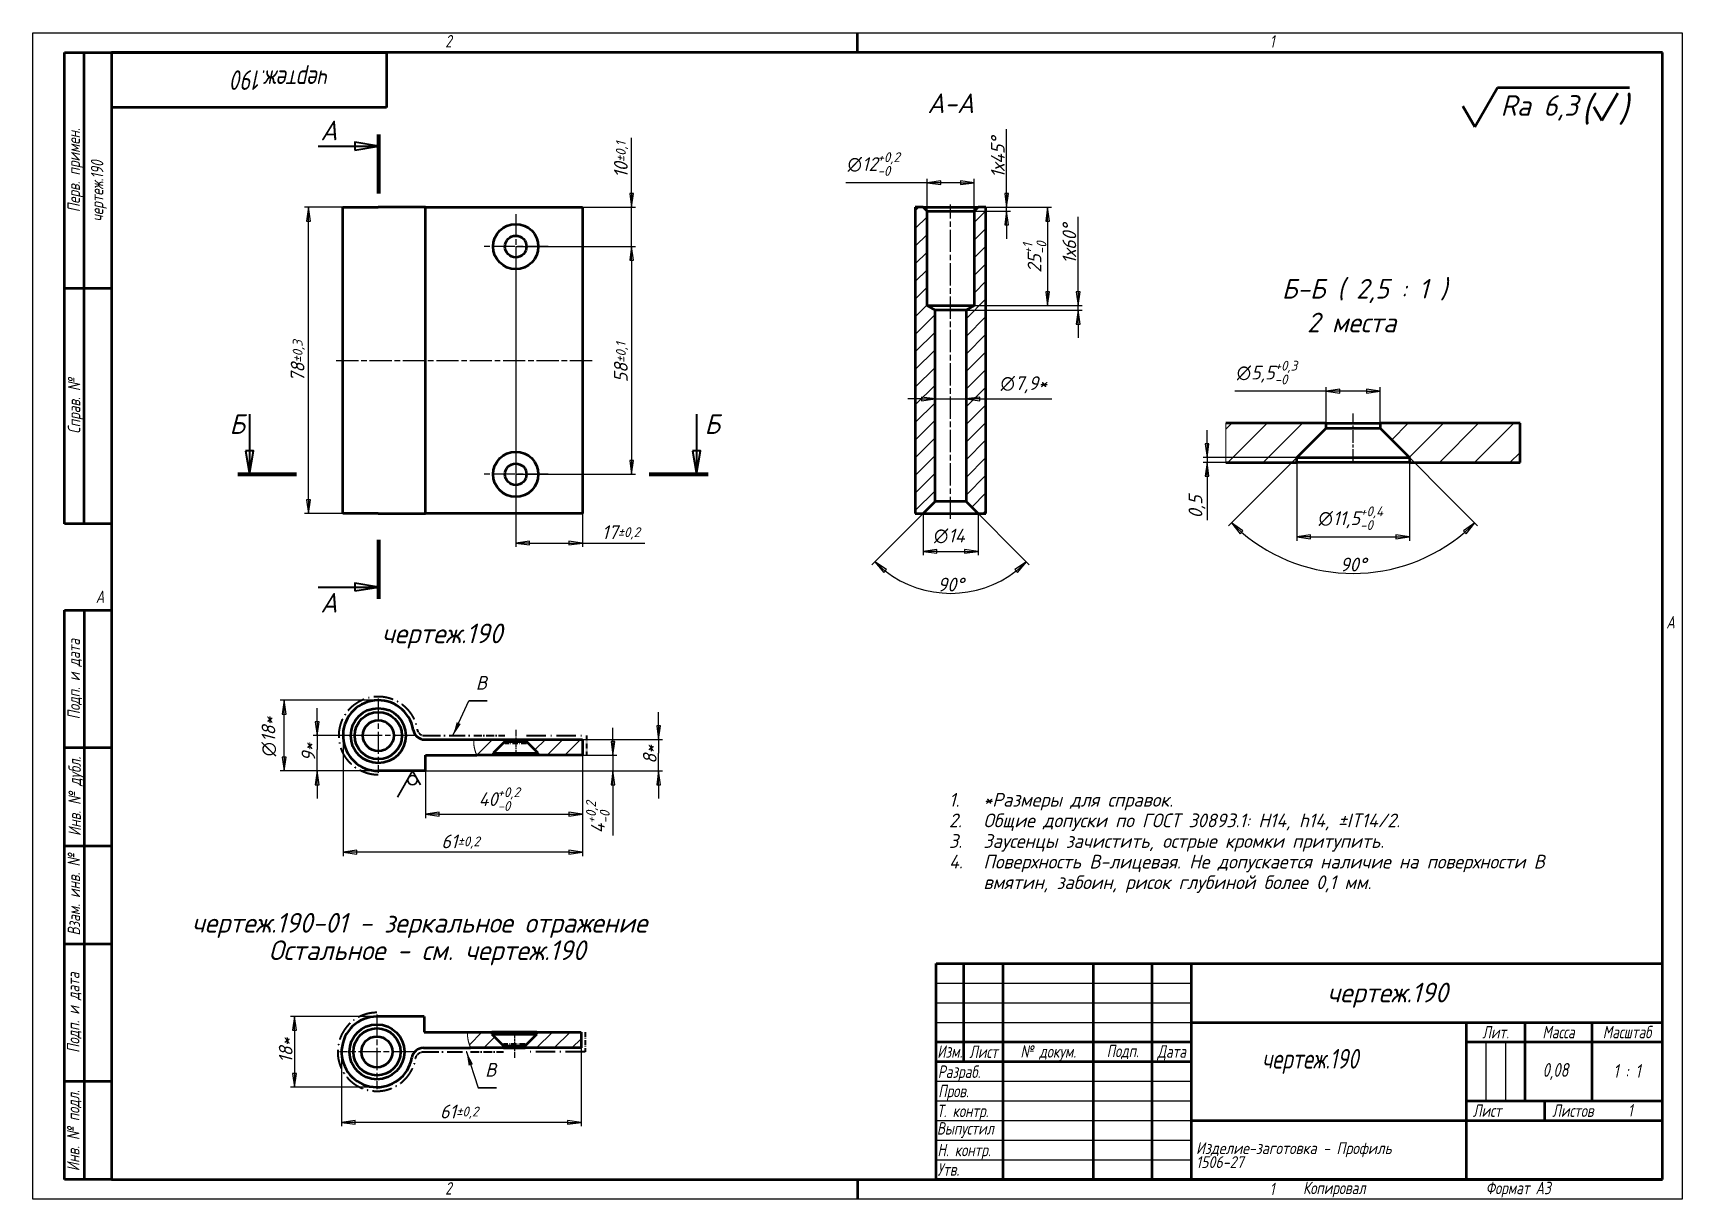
# Model space of a CAD drawing. Header units: millimetres. Extents: x 0 to 420, y 0 to 297.
import ezdxf
from ezdxf.enums import TextEntityAlignment as Align

# ---------------------------------------------------------------- set-up
doc = ezdxf.new("R2010")
doc.units = ezdxf.units.MM
doc.linetypes.add('LT_04', pattern=[0.7087, 0.4724, -0.0591, 0.1181, -0.0591])
doc.linetypes.add('LT_05', pattern=[0.37, 0.24, -0.06, 0.01, -0.06])
for name, color, linetype, lineweight in [('Layer_01', 7, 'Continuous', 35), ('Layer_02', 7, 'Continuous', 50), ('Layer_03', 7, 'Continuous', 50), ('Layer_04', 7, 'Continuous', 50), ('Layer_05', 7, 'Continuous', 25), ('Layer_07', 7, 'Continuous', 25), ('Layer_08', 7, 'Continuous', 25), ('Layer_09', 7, 'Continuous', 25), ('Layer_10', 7, 'Continuous', 18), ('Layer_11', 7, 'Continuous', 50)]:
    doc.layers.add(name, color=color, linetype=linetype, lineweight=lineweight)
doc.styles.add('Style_02', font='ariali.ttf', dxfattribs={"width": 0.8})
doc.styles.add('Style_03', font='GOST Common Italic.ttf')
doc.styles.add('Style_05', font='GOST Common Italic.ttf')
doc.styles.add('Style_06', font='GOST Common Italic.ttf', dxfattribs={"width": 0.8})
doc.styles.add('Style_07', font='GOST Common Italic.ttf', dxfattribs={"width": 0.8})
doc.styles.add('Style_08', font='GOST Common Italic.ttf')
doc.styles.add('Style_09', font='GOST Common Italic.ttf')
doc.styles.add('Style_10', font='GOST Common Italic.ttf', dxfattribs={"width": 0.9})
doc.styles.add('Style_11', font='GOST Common Italic.ttf', dxfattribs={"width": 0.9})
doc.styles.add('Style_12', font='GOST Common Italic.ttf', dxfattribs={"width": 0.8})
doc.styles.add('Style_13', font='GOST Common Italic.ttf')
doc.styles.add('Style_14', font='GOST Common Italic.ttf', dxfattribs={"width": 0.7})
doc.styles.add('Style_15', font='GOST Common Italic.ttf', dxfattribs={"width": 0.7})
doc.dimstyles.new('DimStyle_03', dxfattribs={"dimtxt": 3.5, "dimasz": 3.5, "dimexe": 1, "dimexo": 0, "dimgap": 0.5, "dimtad": 1, "dimrnd": 1e-08, "dimtxsty": 'Style_03', "dimblk": 'Filled-1', "dimcen": 2.5, "dimdle": 15, "dimclrd": 256, "dimclre": 256, "dimclrt": 256, "dimazin": 2, "dimtfac": 0.714286, "dimtdec": 3, "dimtmove": 0, "dimatfit": 3, "dimlwd": -1, "dimlwe": 25})
doc.dimstyles.new('DimStyle_06', dxfattribs={"dimtxt": 3.5, "dimasz": 3.5, "dimexe": 1, "dimexo": 0, "dimgap": 0.5, "dimtad": 1, "dimrnd": 1e-08, "dimtxsty": 'Style_03', "dimblk": 'Filled-1', "dimcen": 2.5, "dimdle": 15, "dimclrd": 256, "dimclre": 256, "dimclrt": 256, "dimazin": 2, "dimtfac": 0.714286, "dimtdec": 3, "dimtmove": 0, "dimatfit": 3, "dimlwd": 25, "dimlwe": 25})
pattern_1 = [(45, (0, 0), (-2.245064, 2.245064), [])]

msp = doc.modelspace()

# ---------------------------------------------------------------- texts
at = {"layer": 'Layer_07', "style": 'Style_03'}
for s, p in [('1. ', (233.3, 99.934)), ('*Размеры для справок.', (242.05, 99.934)), ('2. ', (233.3, 94.684)), ('Общие допуски по ГОСТ 30893.1: H14, h14, ±IT14/2.', (242.05, 94.684)), ('3. ', (233.3, 89.434)), ('Заусенцы зачистить, острые кромки притупить.', (242.05, 89.434)), ('4. ', (233.3, 84.184)), ('Поверхность В-лицевая. Не допускается наличие на поверхности В ', (242.05, 84.184)), ('вмятин, забоин, рисок глубиной более 0,1 мм.', (242.05, 78.934))]:
    msp.add_text(s, height=3.5, dxfattribs=at).set_placement(p)
at = {"layer": 'Layer_07', "char_height": 5, "attachment_point": 7, "style": 'Style_05'}
for s, insert in [('А-А', (227.83, 276.589)), ('Б-Б ( 2,5 : 1 )', (318.079, 228.184)), ('2 места', (324.507, 220.756)), ('чертеж.190', (88.825, 140.209)), ('чертеж.190-01 - зеркальное отражение', (40.449, 66.498)), ('Остальное - см. чертеж.190', (60.033, 59.507))]:
    msp.add_mtext(s, dxfattribs=dict(at, insert=insert))

# ---------------------------------------------------------------- blocks, each defined once
blk = doc.blocks.new('Block_14')
at = {"layer": 'Layer_04', "lineweight": 25}
for p, q in [((0, 0), (0, 297)), ((0, 297), (420, 297)), ((420, 297), (420, 0)), ((420, 0), (0, 0))]:
    blk.add_line(p, q, dxfattribs=at)
at = {"layer": 'Layer_04'}
for p, q in [((210, 292), (210, 297)), ((415, 292), (20, 292)), ((20, 292), (20, 5)), ((415, 5), (415, 292)), ((20, 5), (415, 5)), ((210, 5), (210, 0))]:
    blk.add_line(p, q, dxfattribs=at)
at = {"layer": 'Layer_04', "char_height": 3.17, "attachment_point": 1, "style": 'Style_02'}
for s, insert, width in [('\\fGOST Common|b0|i1;\\H3.1700;2', (105, 296.5), 5.2328), ('\\fGOST Common|b0|i1;\\H3.1700;1', (315.02, 296.44), 5.2327), ('\\fGOST Common|b0|i1;\\H3.1700;A', (16, 155), 5.1335), ('\\fGOST Common|b0|i1;\\H3.1700;A', (416, 148.5), 5.0704), ('\\fGOST Common|b0|i1;\\H3.1700;2', (104.99, 4.3), 5.2328), ('\\fGOST Common|b0|i1;\\H3.1700;Формат А3', (370, 4.39), 25.2103), ('\\fGOST Common|b0|i1;\\H3.1700;1', (315, 4.14), 6.6287)]:
    blk.add_mtext(s, dxfattribs=dict(at, insert=insert, width=width))
blk = doc.blocks.new('Block_15')
at = {"layer": 'Layer_03'}
for p, q in [((0, 55), (185, 55)), ((0, 0), (0, 55)), ((0, 0), (0, 55)), ((7, 55), (7, 30)), ((17, 55), (17, 0)), ((40, 55), (40, 0)), ((55, 55), (55, 0)), ((65, 55), (65, 0)), ((185, 0), (185, 55)), ((65, 40), (185, 40)), ((135, 40), (135, 0)), ((150, 40), (150, 20)), ((167, 40), (167, 20)), ((0, 35), (65, 35)), ((135, 35), (185, 35)), ((0, 30), (65, 30)), ((135, 20), (185, 20)), ((155, 20), (155, 15)), ((65, 15), (185, 15)), ((185, 0), (0, 0))]:
    blk.add_line(p, q, dxfattribs=at)
at = {"layer": 'Layer_03', "linetype": 'Continuous', "lineweight": 25}
for p, q in [((0, 50), (65, 50)), ((0, 45), (65, 45)), ((0, 40), (65, 40)), ((140, 35), (140, 20)), ((145, 35), (145, 20)), ((0, 25), (65, 25)), ((0, 20), (65, 20)), ((0, 15), (65, 15)), ((0, 10), (65, 10)), ((0, 5), (65, 5))]:
    blk.add_line(p, q, dxfattribs=at)
at = {"layer": 'Layer_03', "char_height": 3.17, "style": 'Style_02'}
for s, insert, width, attachment_point in [('\\fGOST Common|b0|i1;\\H3.1700;Лит.', (142.52, 37.49), 14.9766, 5), ('\\fGOST Common|b0|i1;\\H3.1700;Масса', (158.55, 37.51), 16.9878, 5), ('\\fGOST Common|b0|i1;\\H3.1700;Масштаб', (176.02, 37.53), 17.8316, 5), ('\\fGOST Common|b0|i1;\\H3.1700;Изм.', (3.5, 32.56), 6.9635, 5), ('\\fGOST Common|b0|i1;\\H3.1700;Лист', (12.1, 32.5), 10.0029, 5), ('\\A0;\\fGOST Common|b0|i1;\\H3.1700;№ докум.', (28.58, 32.16), 22.9069, 5), ('\\fGOST Common|b0|i1;\\H3.1700;Подп.', (47.56, 32.45), 14.879, 5), ('\\fGOST Common|b0|i1;\\H3.1700;Дата', (60.02, 32.24), 9.9614, 5), ('\\fGOST Common|b0|i1;\\H3.1700;Разраб.', (0.47, 27), 16.9971, 4), ('\\fGOST Common|b0|i1;\\H3.1700;Пров.', (0.56, 22.08), 17.0192, 4), ('\\A0;\\fGOST Common|b0|i1;\\H3.1700;Т. контр.', (0.23, 17.01), 16.9554, 4), ('\\fGOST Common|b0|i1;\\H3.1700;Лист', (140.37, 17.5), 10.5071, 5), ('\\A1;', (150.6, 17.54), 8.8313, 5), ('\\fGOST Common|b0|i1;\\H3.1700;Листов', (162.21, 17.5), 14.3668, 5), ('\\fGOST Common|b0|i1;\\H3.1700;Н. контр.', (0.36, 7.05), 16.9999, 4), ('\\fGOST Common|b0|i1;\\H3.1700;Утв.', (0.34, 2.52), 17.0083, 4), ('\\fGOST Common|b0|i1;\\H3.1700;Копировал', (93.48, -0.59), 19.7871, 1)]:
    blk.add_mtext(s, dxfattribs=dict(at, insert=insert, width=width, attachment_point=attachment_point))
at = {"layer": 'Layer_03'}
for tag, height, style, width, p in [('Изм1_001', 2.89, 'Style_15', 0.7, (3.51, 52.52)), ('Лист1_001', 2.89, 'Style_15', 0.7, (12.03, 52.52)), ('Докум1_001', 2.89, 'Style_15', 0.7, (28.54, 52.48)), ('Изм2_001', 2.89, 'Style_15', 0.7, (3.5, 47.52)), ('Лист2_001', 2.89, 'Style_15', 0.7, (12.01, 47.5)), ('Докум2_001', 2.89, 'Style_15', 0.7, (28.53, 47.5)), ('Изм3_001', 2.89, 'Style_15', 0.7, (3.5, 42.5)), ('Лист3_001', 2.89, 'Style_15', 0.7, (12.01, 42.51)), ('Докум3_001', 2.89, 'Style_15', 0.7, (28.51, 42.48)), ('Изм4_001', 2.89, 'Style_15', 0.7, (3.51, 37.5)), ('Лист4_001', 2.89, 'Style_15', 0.7, (12, 37.53)), ('Докум4_001', 2.89, 'Style_15', 0.7, (28.51, 37.52)), ('НАИМЕНОВАНИЕ_001', 5, 'Style_07', 0.8, (85.16, 28.98)), ('Литера_001', 3.5, 'Style_12', 0.8, (137.52, 27.25)), ('Литера2_001', 3.5, 'Style_12', 0.8, (142.51, 27.22)), ('Литера3_001', 3.5, 'Style_12', 0.8, (147.52, 27.21)), ('Масса_001', 3.5, 'Style_12', 0.8, (155.18, 26.48)), ('Масштаб_001', 3.5, 'Style_12', 0.8, (174.97, 25.86)), ('Тип_документа_001', 3.17, 'Style_06', 0.8, (100.08, 17.56)), ('Листов_001', 3.17, 'Style_06', 0.8, (177.46, 17.58)), ('Материал_Класс_002', 3, 'Style_10', 0.9, (75.8, 6.9)), ('Материал_Класс_001', 3, 'Style_10', 0.9, (75.8, 6.9))]:
    blk.add_attdef(tag, text='', height=height, dxfattribs=dict(at, style=style, width=width)).set_placement(p, align=Align.MIDDLE_CENTER)
for tag, height, style, width, p in [('Подп1_001', 2.89, 'Style_15', 0.7, (40.01, 52.51)), ('Дата1_001', 2, 'Style_14', 0.7, (55.01, 52.51)), ('Подп2_001', 2.89, 'Style_15', 0.7, (40.01, 47.5)), ('Дата2_001', 2, 'Style_14', 0.7, (55.01, 47.49)), ('Подп3_001', 2.89, 'Style_15', 0.7, (40.01, 42.51)), ('Дата3_001', 2, 'Style_14', 0.7, (55.02, 42.52)), ('Подп4_001', 2.89, 'Style_15', 0.7, (40.01, 37.51)), ('Дата4_001', 2, 'Style_14', 0.7, (55.02, 37.51)), ('АВТОР_001', 3.17, 'Style_06', 0.8, (15.59, 26.85)), ('Разработал_Подп._001', 2.89, 'Style_15', 0.7, (40.05, 27.51)), ('ДАТА_СОЗДАНИЯ_001', 2, 'Style_14', 0.7, (55.01, 27.51)), ('ПРОВЕРИЛ_001', 3.17, 'Style_06', 0.8, (17.41, 22.53)), ('Проверил_Подп._001', 2.89, 'Style_15', 0.7, (40.05, 22.52)), ('ДАТА_ПРОВЕРКИ_001', 2, 'Style_14', 0.7, (55.02, 22.51)), ('ТЕХНОЛОГ_001', 3.17, 'Style_06', 0.8, (17.33, 17.54)), ('Технолог_Подп._001', 2.89, 'Style_15', 0.7, (40.05, 17.51)), ('Технолог_Дата_001', 2, 'Style_14', 0.7, (55.01, 17.5)), ('Должность_руководителя_001', 3.17, 'Style_06', 0.8, (0.52, 12.51)), ('НАЧ._ОТДЕЛА_001', 3.17, 'Style_06', 0.8, (17.46, 12.45)), ('Руководитель_Подп._001', 2.89, 'Style_15', 0.7, (40.01, 12.5)), ('Руководитель_Дата_001', 2, 'Style_14', 0.7, (55.01, 12.51)), ('НОРМОКОНТРОЛЬ_001', 3.17, 'Style_06', 0.8, (17.37, 7.48)), ('Нормоконтроль_Подп._001', 2.89, 'Style_15', 0.7, (40.05, 7.52)), ('ДАТА_НОРМОКОНТРОЛЯ_001', 2, 'Style_14', 0.7, (55.02, 7.51)), ('УТВЕРДИЛ_001', 3.17, 'Style_06', 0.8, (17.4, 2.51)), ('Утвердил_Подп._001', 2.89, 'Style_15', 0.7, (40.05, 2.51)), ('ДАТА_УТВЕРЖДЕНИЯ_001', 2, 'Style_14', 0.7, (55.01, 2.5))]:
    blk.add_attdef(tag, text='', height=height, dxfattribs=dict(at, style=style, width=width)).set_placement(p, align=Align.MIDDLE_LEFT)
for tag, height, style, p in [('ОБОЗНАЧЕНИЕ_001', 5, 'Style_09', (106.44, 45.12)), ('ОРГАНИЗАЦИЯ_001', 3.5, 'Style_13', (148.22, 5.85))]:
    blk.add_attdef(tag, text='', height=height, dxfattribs=dict(at, style=style)).set_placement(p, align=Align.MIDDLE_CENTER)
at = {"layer": 'Layer_03', "style": 'Style_11', "width": 0.9}
for tag, p in [('Материал_Наим._001', (133.71, 9.75)), ('Материал_ГОСТ_001', (134.04, 4.06))]:
    blk.add_attdef(tag, text='', height=3.5, dxfattribs=at).set_placement(p, align=Align.MIDDLE_RIGHT)
blk = doc.blocks.new('Block_04')
at = {"layer": 'Layer_11'}
for p, q in [((-12, 0), (-12, 145)), ((-12, 145), (0, 145)), ((-7, 145), (-7, 0)), ((-12, 110), (-7, 110)), ((-7, 110), (0, 110)), ((-12, 85), (-7, 85)), ((-7, 85), (0, 85)), ((-12, 60), (-7, 60)), ((-7, 60), (0, 60)), ((-12, 25), (-7, 25)), ((-7, 25), (0, 25)), ((0, 0), (-12, 0))]:
    blk.add_line(p, q, dxfattribs=at)
at = {"layer": 'Layer_07', "char_height": 3.17, "attachment_point": 5, "rotation": 90, "style": 'Style_02'}
for s, insert, width in [('\\fGOST Common|b0|i1;\\H3.1700;Подп. и дата', (-9.37, 127.41), 34.7679), ('\\fGOST Common|b0|i1;\\H3.1700;Инв. № дубл.', (-8.95, 97.55), 24.8438), ('\\fGOST Common|b0|i1;\\H3.1700;Взам. инв. №', (-9.58, 72.53), 24.8669), ('\\fGOST Common|b0|i1;\\H3.1700;Подп. и дата', (-9.5, 42.47), 35.1486), ('\\fGOST Common|b0|i1;\\H3.1700;Инв. № подл.', (-9.5, 12.41), 24.9618)]:
    blk.add_mtext(s, dxfattribs=dict(at, insert=insert, width=width))
at = {"layer": 'Layer_07', "style": 'Style_06', "width": 0.8}
for tag, p in [('Подп._и_дата_2_001', (-3.53, 127.51)), ('Инв._номер_дубликата_001', (-3.41, 97.47)), ('Взамен_инв._номера_001', (-3.46, 72.53)), ('Подп._и_дата_1_001', (-3.42, 42.35)), ('ИНВЕНТАРНЫЙ_НОМЕР_001', (-3.33, 12.68))]:
    blk.add_attdef(tag, text='', height=3.17, rotation=90, dxfattribs=at).set_placement(p, align=Align.MIDDLE_CENTER)
blk = doc.blocks.new('Block_05')
at = {"layer": 'Layer_11'}
for p, q in [((-12, 0), (-12, 120)), ((-12, 120), (0, 120)), ((-7, 0), (-7, 120)), ((-12, 60), (0, 60)), ((0, 0), (-12, 0))]:
    blk.add_line(p, q, dxfattribs=at)
at = {"layer": 'Layer_07', "char_height": 3.17, "attachment_point": 5, "rotation": 90, "style": 'Style_02'}
for s, insert, width in [('\\fGOST Common|b0|i1;\\H3.1700;Перв. примен.', (-9.19, 90.05), 60.0143), ('\\fGOST Common|b0|i1;\\H3.1700;Справ. №', (-9.1, 30), 59.9357)]:
    blk.add_mtext(s, dxfattribs=dict(at, insert=insert, width=width))
at = {"layer": 'Layer_07', "style": 'Style_06', "width": 0.8}
for tag, p in [('Первичная_применяемость_002', (-2.11, 68.21)), ('Первичная_применяемость_001', (-2.11, 68.21)), ('Справочный_номер_001', (-3.55, 30.02))]:
    blk.add_attdef(tag, text='', height=3.17, rotation=90, dxfattribs=at).set_placement(p, align=Align.MIDDLE_CENTER)
blk = doc.blocks.new('Block_06')
at = {"layer": 'Layer_11'}
for p, q in [((0, 0), (70, 0)), ((70, 0), (70, -14)), ((70, -14), (0, -14))]:
    blk.add_line(p, q, dxfattribs=at)
at = {"layer": 'Layer_07', "style": 'Style_07', "width": 0.8}
for tag in ['ОБОЗНАЧЕНИЕ_002', 'ОБОЗНАЧЕНИЕ_001']:
    blk.add_attdef(tag, text='', height=5, rotation=180, dxfattribs=at).set_placement((69.2, -4.53), align=Align.MIDDLE_CENTER)
blk = doc.blocks.new('Block_08')
at = {"layer": 'Layer_11', "lineweight": 50}
for p, q in [((-9.099, -3.6), (-8.002, -1.7)), ((-8.002, -1.7), (-1.6, -1.7)), ((-2.939, -3.3), (-2.169, -1.967)), ((-9.676, -2.6), (-9.099, -3.6)), ((-3.324, -2.633), (-2.939, -3.3))]:
    blk.add_line(p, q, dxfattribs=at)
at = {"layer": 'Layer_07', "attachment_point": 7, "style": 'Style_03'}
for s, insert, char_height in [('\\A1;\\fGOST Common|b0|i1;\\H1.0000;Ra 6,3', (-7.848, -3.3), 1), ('\\A1;\\fGOST Common|b0|i1;\\H1.3000;(', (-3.939, -3.5), 1.3), ('\\A1;\\fGOST Common|b0|i1;\\H1.3000;)', (-2.139, -3.5), 1.3)]:
    blk.add_mtext(s, dxfattribs=dict(at, insert=insert, char_height=char_height))
blk = doc.blocks.new('Filled-1')
at = {"color": 0}
for p, q in [((0, 0), (-1, 0.14)), ((-1, 0.14), (-1, -0.14)), ((-1, 0), (0, 0)), ((-1, -0.14), (0, 0))]:
    blk.add_line(p, q, dxfattribs=at)
at = {"color": 0, "flags": 128}
blk.add_lwpolyline([(-1, -0.14), (0, 0), (-1, 0.14), (-1, -0.14)], dxfattribs=at)
at = {"color": 0}
blk.add_solid([(-1, -0.14), (0, 0), (-1, 0.14), (-1, -0.14)], dxfattribs=at)
blk = doc.blocks.new('*D14')
at = {"layer": 'Defpoints', "color": 0, "linetype": 'Continuous'}
for p in [(70.16, 252.6), (78.96, 252.6), (78.96, 174.6)]:
    blk.add_point(p, dxfattribs=at)
at = {"layer": 'Layer_09', "linetype": 'Continuous', "lineweight": 25}
for p, q in [((78.96, 252.6), (69.16, 252.6)), ((70.16, 178.1), (70.16, 249.1)), ((78.96, 174.6), (69.16, 174.6))]:
    blk.add_line(p, q, dxfattribs=at)
at = {"layer": 'Layer_09', "linetype": 'Continuous', "lineweight": 25, "xscale": 3.5, "yscale": 3.5, "zscale": 3.5}
for p, rotation in [((70.16, 252.6), 90), ((70.16, 174.6), 270)]:
    blk.add_blockref('Filled-1', p, dxfattribs=dict(at, rotation=rotation))
at = {"layer": 'Layer_09', "linetype": 'Continuous', "lineweight": 25, "insert": (65.66, 208.14), "char_height": 3.5, "attachment_point": 1, "rotation": 90, "style": 'Style_03'}
blk.add_mtext('\\A1;78{\\H2.5;±0,3}', dxfattribs=at)
blk = doc.blocks.new('2dTransSection0')
at = {"layer": 'Layer_01', "linetype": 'Continuous'}
for p, q in [((87.96, 268.15), (81.96, 269.15)), ((81.96, 269.15), (81.96, 267.15)), ((72.66, 268.15), (81.96, 268.15)), ((81.96, 268.15), (87.96, 268.15)), ((81.96, 267.15), (87.96, 268.15)), ((72.66, 155.87), (81.96, 155.87)), ((87.96, 155.87), (81.96, 156.87)), ((81.96, 156.87), (81.96, 154.87)), ((81.96, 155.87), (87.96, 155.87)), ((81.96, 154.87), (87.96, 155.87))]:
    blk.add_line(p, q, dxfattribs=at)
at = {"layer": 'Layer_01', "linetype": 'Continuous', "lineweight": 70}
for p, q in [((87.96, 271.15), (87.96, 256.15)), ((87.96, 167.87), (87.96, 152.87))]:
    blk.add_line(p, q, dxfattribs=at)
at = {"layer": 'Layer_01', "linetype": 'Continuous', "flags": 128}
for points in [[(81.96, 267.15), (87.96, 268.15), (81.96, 269.15), (81.96, 267.15)], [(81.96, 154.87), (87.96, 155.87), (81.96, 156.87), (81.96, 154.87)]]:
    blk.add_lwpolyline(points, dxfattribs=at)
at = {"layer": 'Layer_01'}
for points in [[(81.96, 267.15), (87.96, 268.15), (81.96, 269.15), (81.96, 267.15)], [(81.96, 154.87), (87.96, 155.87), (81.96, 156.87), (81.96, 154.87)]]:
    blk.add_solid(points, dxfattribs=at)
at = {"layer": 'Layer_01', "char_height": 5, "attachment_point": 7, "style": 'Style_05'}
for insert in [(73.23, 269.65), (73.23, 149.37)]:
    blk.add_mtext('А', dxfattribs=dict(at, insert=insert))
blk = doc.blocks.new('2dTransSection1')
at = {"layer": 'Layer_01', "linetype": 'Continuous'}
for p, q in [((55.14, 199.89), (55.14, 190.6)), ((168.98, 199.89), (168.98, 190.6)), ((54.14, 190.6), (55.14, 184.6)), ((56.14, 190.6), (54.14, 190.6)), ((55.14, 190.6), (55.14, 184.6)), ((55.14, 184.6), (56.14, 190.6)), ((167.98, 190.6), (168.98, 184.6)), ((169.98, 190.6), (167.98, 190.6)), ((168.98, 190.6), (168.98, 184.6)), ((168.98, 184.6), (169.98, 190.6))]:
    blk.add_line(p, q, dxfattribs=at)
at = {"layer": 'Layer_01', "linetype": 'Continuous', "lineweight": 70}
for p, q in [((52.14, 184.6), (67.14, 184.6)), ((156.98, 184.6), (171.98, 184.6))]:
    blk.add_line(p, q, dxfattribs=at)
at = {"layer": 'Layer_01', "linetype": 'Continuous', "flags": 128}
for points in [[(54.14, 190.6), (55.14, 184.6), (56.14, 190.6), (54.14, 190.6)], [(167.98, 190.6), (168.98, 184.6), (169.98, 190.6), (167.98, 190.6)]]:
    blk.add_lwpolyline(points, dxfattribs=at)
at = {"layer": 'Layer_01'}
for points in [[(54.14, 190.6), (55.14, 184.6), (56.14, 190.6), (54.14, 190.6)], [(167.98, 190.6), (168.98, 184.6), (169.98, 190.6), (167.98, 190.6)]]:
    blk.add_solid(points, dxfattribs=at)
at = {"layer": 'Layer_01', "char_height": 5, "attachment_point": 7, "style": 'Style_05'}
for insert in [(50.05, 194.89), (171.04, 194.89)]:
    blk.add_mtext('Б', dxfattribs=dict(at, insert=insert))
blk = doc.blocks.new('*D17')
at = {"layer": 'Defpoints', "color": 0, "linetype": 'Continuous'}
for p in [(343.11, 205.76), (329.36, 197.58), (343.11, 197.58)]:
    blk.add_point(p, dxfattribs=at)
at = {"layer": 'Layer_09', "linetype": 'Continuous', "lineweight": 25}
for p, q in [((329.36, 197.58), (329.36, 206.76)), ((343.11, 197.58), (343.11, 206.76)), ((329.36, 205.76), (306.12, 205.76)), ((339.61, 205.76), (332.86, 205.76))]:
    blk.add_line(p, q, dxfattribs=at)
at = {"layer": 'Layer_09', "linetype": 'Continuous', "lineweight": 25, "xscale": 3.5, "yscale": 3.5, "zscale": 3.5, "rotation": 180}
blk.add_blockref('Filled-1', (329.36, 205.76), dxfattribs=at)
at = {"layer": 'Layer_09', "linetype": 'Continuous', "lineweight": 25, "xscale": 3.5, "yscale": 3.5, "zscale": 3.5}
blk.add_blockref('Filled-1', (343.11, 205.76), dxfattribs=at)
at = {"layer": 'Layer_09', "linetype": 'Continuous', "lineweight": 25, "insert": (306.62, 213.5), "char_height": 3.5, "attachment_point": 1, "style": 'Style_03'}
blk.add_mtext('\\A1;\\fAIGDT|b0|i0;n\\fGOST Common|b0|i1;5,5{\\H2.5;\\S+0,3^ -0;}', dxfattribs=at)
blk = doc.blocks.new('*D18')
at = {"layer": 'Defpoints', "color": 0, "linetype": 'Continuous'}
for p in [(122.96, 242.6), (139.96, 174.6), (122.96, 167.09)]:
    blk.add_point(p, dxfattribs=at)
at = {"layer": 'Layer_09', "linetype": 'Continuous', "lineweight": 25}
for p, q in [((122.96, 242.6), (122.96, 166.09)), ((139.96, 174.6), (139.96, 166.09)), ((126.46, 167.09), (136.46, 167.09)), ((139.96, 167.09), (155.81, 167.09))]:
    blk.add_line(p, q, dxfattribs=at)
at = {"layer": 'Layer_09', "linetype": 'Continuous', "lineweight": 25, "xscale": 3.5, "yscale": 3.5, "zscale": 3.5, "rotation": 180}
blk.add_blockref('Filled-1', (122.96, 167.09), dxfattribs=at)
at = {"layer": 'Layer_09', "linetype": 'Continuous', "lineweight": 25, "xscale": 3.5, "yscale": 3.5, "zscale": 3.5}
blk.add_blockref('Filled-1', (139.96, 167.09), dxfattribs=at)
at = {"layer": 'Layer_09', "linetype": 'Continuous', "lineweight": 25, "insert": (144.9, 171.59), "char_height": 3.5, "attachment_point": 1, "style": 'Style_03'}
blk.add_mtext('\\A1;17{\\H2.5;±0,2}', dxfattribs=at)
blk = doc.blocks.new('*D19')
at = {"layer": 'Defpoints', "color": 0, "linetype": 'Continuous'}
for p in [(139.96, 252.6), (122.96, 242.6), (152.48, 242.6)]:
    blk.add_point(p, dxfattribs=at)
at = {"layer": 'Layer_09', "linetype": 'Continuous', "lineweight": 25}
for p, q in [((152.48, 256.1), (152.48, 270.32)), ((139.96, 252.6), (153.48, 252.6)), ((152.48, 242.6), (152.48, 252.6)), ((122.96, 242.6), (153.48, 242.6)), ((152.48, 239.1), (152.48, 235.6))]:
    blk.add_line(p, q, dxfattribs=at)
at = {"layer": 'Layer_09', "linetype": 'Continuous', "lineweight": 25, "xscale": 3.5, "yscale": 3.5, "zscale": 3.5}
for p, rotation in [((152.48, 252.6), 270), ((152.48, 242.6), 90)]:
    blk.add_blockref('Filled-1', p, dxfattribs=dict(at, rotation=rotation))
at = {"layer": 'Layer_09', "linetype": 'Continuous', "lineweight": 25, "insert": (147.98, 260.1), "char_height": 3.5, "attachment_point": 1, "rotation": 90, "style": 'Style_03'}
blk.add_mtext('\\A1;10{\\H2.5;±0,1}', dxfattribs=at)
blk = doc.blocks.new('*D20')
at = {"layer": 'Defpoints', "color": 0, "linetype": 'Continuous'}
for p in [(63.99, 127.03), (87.96, 127.03), (87.96, 109.03)]:
    blk.add_point(p, dxfattribs=at)
at = {"layer": 'Layer_09', "linetype": 'Continuous', "lineweight": 25}
for p, q in [((87.96, 127.03), (62.99, 127.03)), ((63.99, 112.53), (63.99, 123.53)), ((87.96, 109.03), (62.99, 109.03))]:
    blk.add_line(p, q, dxfattribs=at)
at = {"layer": 'Layer_09', "linetype": 'Continuous', "lineweight": 25, "xscale": 3.5, "yscale": 3.5, "zscale": 3.5}
for p, rotation in [((63.99, 127.03), 90), ((63.99, 109.03), 270)]:
    blk.add_blockref('Filled-1', p, dxfattribs=dict(at, rotation=rotation))
at = {"layer": 'Layer_09', "linetype": 'Continuous', "lineweight": 25, "insert": (58.23, 112.77), "char_height": 3.5, "attachment_point": 1, "rotation": 90, "style": 'Style_03'}
blk.add_mtext('\\A1;\\fAIGDT|b0|i0;n\\fGOST Common|b0|i1;18*', dxfattribs=at)
blk = doc.blocks.new('*D21')
at = {"layer": 'Defpoints', "color": 0, "linetype": 'Continuous'}
for p in [(72.39, 118.03), (87.96, 118.03), (87.96, 109.03)]:
    blk.add_point(p, dxfattribs=at)
at = {"layer": 'Layer_09', "linetype": 'Continuous', "lineweight": 25}
for p, q in [((72.39, 121.53), (72.39, 125.03)), ((87.96, 118.03), (71.39, 118.03)), ((72.39, 118.03), (72.39, 114.53)), ((72.39, 112.53), (72.39, 114.53)), ((72.39, 109.03), (72.39, 112.53)), ((87.96, 109.03), (71.39, 109.03)), ((72.39, 105.53), (72.39, 102.03))]:
    blk.add_line(p, q, dxfattribs=at)
at = {"layer": 'Layer_09', "linetype": 'Continuous', "lineweight": 25, "xscale": 3.5, "yscale": 3.5, "zscale": 3.5}
for p, rotation in [((72.39, 118.03), 270), ((72.39, 109.03), 90)]:
    blk.add_blockref('Filled-1', p, dxfattribs=dict(at, rotation=rotation))
at = {"layer": 'Layer_09', "linetype": 'Continuous', "lineweight": 25, "insert": (68.39, 111.46), "char_height": 3.5, "attachment_point": 1, "rotation": 90, "style": 'Style_03'}
blk.add_mtext('\\A1;\\fGOST Common|b0|i1;9*', dxfattribs=at)
blk = doc.blocks.new('*D22')
at = {"layer": 'Defpoints', "color": 0, "linetype": 'Continuous'}
for p in [(113.01, 113.03), (147.71, 113.03), (99.96, 109.03)]:
    blk.add_point(p, dxfattribs=at)
at = {"layer": 'Layer_09', "linetype": 'Continuous', "lineweight": 25}
for p, q in [((147.71, 116.53), (147.71, 120.03)), ((113.01, 113.03), (148.71, 113.03)), ((147.71, 113.03), (147.71, 109.03)), ((99.96, 109.03), (148.71, 109.03)), ((147.71, 105.53), (147.71, 92.63))]:
    blk.add_line(p, q, dxfattribs=at)
at = {"layer": 'Layer_09', "linetype": 'Continuous', "lineweight": 25, "xscale": 3.5, "yscale": 3.5, "zscale": 3.5}
for p, rotation in [((147.71, 113.03), 270), ((147.71, 109.03), 90)]:
    blk.add_blockref('Filled-1', p, dxfattribs=dict(at, rotation=rotation))
at = {"layer": 'Layer_09', "linetype": 'Continuous', "lineweight": 25, "insert": (140.87, 93.13), "char_height": 3.5, "attachment_point": 1, "rotation": 90, "style": 'Style_03'}
blk.add_mtext('\\A1;4{\\H2.5;\\S+0,2^ -0;}', dxfattribs=at)
blk = doc.blocks.new('*D23')
at = {"layer": 'Defpoints', "color": 0, "linetype": 'Continuous'}
for p in [(99.96, 113.03), (139.96, 113.03), (139.96, 98.03)]:
    blk.add_point(p, dxfattribs=at)
at = {"layer": 'Layer_09', "linetype": 'Continuous', "lineweight": 25}
for p, q in [((99.96, 113.03), (99.96, 97.03)), ((139.96, 113.03), (139.96, 97.03)), ((103.46, 98.03), (136.46, 98.03))]:
    blk.add_line(p, q, dxfattribs=at)
at = {"layer": 'Layer_09', "linetype": 'Continuous', "lineweight": 25, "xscale": 3.5, "yscale": 3.5, "zscale": 3.5, "rotation": 180}
blk.add_blockref('Filled-1', (99.96, 98.03), dxfattribs=at)
at = {"layer": 'Layer_09', "linetype": 'Continuous', "lineweight": 25, "xscale": 3.5, "yscale": 3.5, "zscale": 3.5}
blk.add_blockref('Filled-1', (139.96, 98.03), dxfattribs=at)
at = {"layer": 'Layer_09', "linetype": 'Continuous', "lineweight": 25, "insert": (113.52, 104.86), "char_height": 3.5, "attachment_point": 1, "style": 'Style_03'}
blk.add_mtext('\\A1;40{\\H2.5;\\S+0,2^ -0;}', dxfattribs=at)
blk = doc.blocks.new('*D24')
at = {"layer": 'Defpoints', "color": 0, "linetype": 'Continuous'}
for p in [(112.26, 117.03), (159.34, 117.03), (99.96, 109.03)]:
    blk.add_point(p, dxfattribs=at)
at = {"layer": 'Layer_09', "linetype": 'Continuous', "lineweight": 25}
for p, q in [((159.34, 120.53), (159.34, 124.03)), ((112.26, 117.03), (160.34, 117.03)), ((159.34, 117.03), (159.34, 113.53)), ((159.34, 112.53), (159.34, 113.53)), ((159.34, 109.03), (159.34, 112.53)), ((99.96, 109.03), (160.34, 109.03)), ((159.34, 105.53), (159.34, 102.03))]:
    blk.add_line(p, q, dxfattribs=at)
at = {"layer": 'Layer_09', "linetype": 'Continuous', "lineweight": 25, "xscale": 3.5, "yscale": 3.5, "zscale": 3.5}
for p, rotation in [((159.34, 117.03), 270), ((159.34, 109.03), 90)]:
    blk.add_blockref('Filled-1', p, dxfattribs=dict(at, rotation=rotation))
at = {"layer": 'Layer_09', "linetype": 'Continuous', "lineweight": 25, "insert": (155.34, 110.85), "char_height": 3.5, "attachment_point": 1, "rotation": 90, "style": 'Style_03'}
blk.add_mtext('\\A1;\\fGOST Common|b0|i1;8*', dxfattribs=at)
blk = doc.blocks.new('Block_11')
at = {"layer": 'Layer_11', "lineweight": 30}
for p, q in [((0, 0), (1.1, 1.9)), ((-0.58, 1), (0, 0))]:
    blk.add_line(p, q, dxfattribs=at)
blk.add_circle((0, 0.67), 0.333, dxfattribs=at)
blk = doc.blocks.new('*D25')
at = {"layer": 'Defpoints', "color": 0, "linetype": 'Continuous'}
for p in [(239.73, 258.87), (227.73, 251.6), (239.73, 251.6)]:
    blk.add_point(p, dxfattribs=at)
at = {"layer": 'Layer_09', "linetype": 'Continuous', "lineweight": 25}
for p, q in [((227.73, 258.87), (207.01, 258.87)), ((227.73, 251.6), (227.73, 259.87)), ((236.23, 258.87), (231.23, 258.87)), ((239.73, 251.6), (239.73, 259.87))]:
    blk.add_line(p, q, dxfattribs=at)
at = {"layer": 'Layer_09', "linetype": 'Continuous', "lineweight": 25, "xscale": 3.5, "yscale": 3.5, "zscale": 3.5, "rotation": 180}
blk.add_blockref('Filled-1', (227.73, 258.87), dxfattribs=at)
at = {"layer": 'Layer_09', "linetype": 'Continuous', "lineweight": 25, "xscale": 3.5, "yscale": 3.5, "zscale": 3.5}
blk.add_blockref('Filled-1', (239.73, 258.87), dxfattribs=at)
at = {"layer": 'Layer_09', "linetype": 'Continuous', "lineweight": 25, "insert": (207.51, 266.61), "char_height": 3.5, "attachment_point": 1, "style": 'Style_03'}
blk.add_mtext('\\A1;\\fAIGDT|b0|i0;n\\fGOST Common|b0|i1;12{\\H2.5;\\S+0,2^ -0;}', dxfattribs=at)
blk = doc.blocks.new('*D26')
at = {"layer": 'Defpoints', "color": 0, "linetype": 'Continuous'}
for p in [(240.73, 252.6), (247.99, 252.6), (239.73, 251.6)]:
    blk.add_point(p, dxfattribs=at)
at = {"layer": 'Layer_09', "linetype": 'Continuous', "lineweight": 25}
for p, q in [((247.99, 256.1), (247.99, 272.46)), ((240.73, 252.6), (248.99, 252.6)), ((247.99, 251.6), (247.99, 252.6)), ((239.73, 251.6), (248.99, 251.6)), ((247.99, 248.1), (247.99, 244.6))]:
    blk.add_line(p, q, dxfattribs=at)
at = {"layer": 'Layer_09', "linetype": 'Continuous', "lineweight": 25, "xscale": 3.5, "yscale": 3.5, "zscale": 3.5}
for p, rotation in [((247.99, 252.6), 270), ((247.99, 251.6), 90)]:
    blk.add_blockref('Filled-1', p, dxfattribs=dict(at, rotation=rotation))
at = {"layer": 'Layer_09', "linetype": 'Continuous', "lineweight": 25, "insert": (243.99, 260.1), "char_height": 3.5, "attachment_point": 1, "rotation": 90, "style": 'Style_03'}
blk.add_mtext('\\A1;\\fGOST Common|b0|i1;1х45°', dxfattribs=at)
blk = doc.blocks.new('*D27')
at = {"layer": 'Defpoints', "color": 0, "linetype": 'Continuous'}
for p in [(240.73, 252.6), (239.73, 227.6), (258.42, 227.6)]:
    blk.add_point(p, dxfattribs=at)
at = {"layer": 'Layer_09', "linetype": 'Continuous', "lineweight": 25}
for p, q in [((240.73, 252.6), (259.42, 252.6)), ((258.42, 249.1), (258.42, 231.1)), ((239.73, 227.6), (259.42, 227.6))]:
    blk.add_line(p, q, dxfattribs=at)
at = {"layer": 'Layer_09', "linetype": 'Continuous', "lineweight": 25, "xscale": 3.5, "yscale": 3.5, "zscale": 3.5}
for p, rotation in [((258.42, 252.6), 90), ((258.42, 227.6), 270)]:
    blk.add_blockref('Filled-1', p, dxfattribs=dict(at, rotation=rotation))
at = {"layer": 'Layer_09', "linetype": 'Continuous', "lineweight": 25, "insert": (252.09, 235.93), "char_height": 3.5, "attachment_point": 1, "rotation": 90, "style": 'Style_03'}
blk.add_mtext('\\A1;25{\\H2.5;\\S+1^ -0;}', dxfattribs=at)
blk = doc.blocks.new('*D28')
at = {"layer": 'Defpoints', "color": 0, "linetype": 'Continuous'}
for p in [(237.68, 203.78), (229.78, 177.65), (237.68, 177.65)]:
    blk.add_point(p, dxfattribs=at)
at = {"layer": 'Layer_09', "linetype": 'Continuous', "lineweight": 25}
for p, q in [((226.28, 203.78), (222.78, 203.78)), ((229.78, 203.78), (237.68, 203.78)), ((241.18, 203.78), (259.46, 203.78))]:
    blk.add_line(p, q, dxfattribs=at)
at = {"layer": 'Layer_09', "linetype": 'Continuous', "lineweight": 25, "xscale": 3.5, "yscale": 3.5, "zscale": 3.5}
blk.add_blockref('Filled-1', (229.78, 203.78), dxfattribs=at)
at = {"layer": 'Layer_09', "linetype": 'Continuous', "lineweight": 25, "xscale": 3.5, "yscale": 3.5, "zscale": 3.5, "rotation": 180}
blk.add_blockref('Filled-1', (237.68, 203.78), dxfattribs=at)
at = {"layer": 'Layer_09', "linetype": 'Continuous', "lineweight": 25, "insert": (246.46, 209.55), "char_height": 3.5, "attachment_point": 1, "style": 'Style_03'}
blk.add_mtext('\\A1;\\fAIGDT|b0|i0;n\\fGOST Common|b0|i1;7,9*', dxfattribs=at)
blk = doc.blocks.new('*D29')
at = {"layer": 'Defpoints', "color": 0, "linetype": 'Continuous'}
for p in [(233.73, 181.6), (237.68, 177.65), (226.73, 174.6), (226.65, 155.19)]:
    blk.add_point(p, dxfattribs=at)
at = {"layer": 'Layer_09', "linetype": 'Continuous', "lineweight": 25}
for p, q in [((237.68, 177.65), (253.76, 161.56)), ((226.73, 174.6), (213.69, 161.56))]:
    blk.add_line(p, q, dxfattribs=at)
blk.add_arc((233.73, 181.6), 27.33, 232.3413, 307.6587, dxfattribs=at)
at = {"layer": 'Layer_09', "linetype": 'Continuous', "lineweight": 25, "xscale": 3.5, "yscale": 3.5, "zscale": 3.5}
for p, rotation in [((214.4, 162.27), 138.6706699011451), ((253.05, 162.27), 41.3293300988549)]:
    blk.add_blockref('Filled-1', p, dxfattribs=dict(at, rotation=rotation))
at = {"layer": 'Layer_09', "linetype": 'Continuous', "lineweight": 25, "insert": (230.39, 158.26), "char_height": 3.5, "attachment_point": 1, "style": 'Style_03'}
blk.add_mtext('\\A1;90°', dxfattribs=at)
blk = doc.blocks.new('*D30')
at = {"layer": 'Defpoints', "color": 0, "linetype": 'Continuous'}
for p in [(226.73, 174.6), (240.73, 174.6), (240.73, 164.97)]:
    blk.add_point(p, dxfattribs=at)
at = {"layer": 'Layer_09', "linetype": 'Continuous', "lineweight": 25}
for p, q in [((226.73, 174.6), (226.73, 163.97)), ((240.73, 174.6), (240.73, 163.97)), ((230.23, 164.97), (237.23, 164.97))]:
    blk.add_line(p, q, dxfattribs=at)
at = {"layer": 'Layer_09', "linetype": 'Continuous', "lineweight": 25, "xscale": 3.5, "yscale": 3.5, "zscale": 3.5, "rotation": 180}
blk.add_blockref('Filled-1', (226.73, 164.97), dxfattribs=at)
at = {"layer": 'Layer_09', "linetype": 'Continuous', "lineweight": 25, "xscale": 3.5, "yscale": 3.5, "zscale": 3.5}
blk.add_blockref('Filled-1', (240.73, 164.97), dxfattribs=at)
at = {"layer": 'Layer_09', "linetype": 'Continuous', "lineweight": 25, "insert": (229.5, 170.73), "char_height": 3.5, "attachment_point": 1, "style": 'Style_03'}
blk.add_mtext('\\A1;\\fAIGDT|b0|i0;n\\fGOST Common|b0|i1;14', dxfattribs=at)
blk = doc.blocks.new('*D31')
at = {"layer": 'Defpoints', "color": 0, "linetype": 'Continuous'}
for p in [(78.96, 118.03), (139.96, 113.03), (78.96, 88.34)]:
    blk.add_point(p, dxfattribs=at)
at = {"layer": 'Layer_09', "linetype": 'Continuous', "lineweight": 25}
for p, q in [((78.96, 118.03), (78.96, 87.34)), ((139.96, 113.03), (139.96, 87.34)), ((136.46, 88.34), (82.46, 88.34))]:
    blk.add_line(p, q, dxfattribs=at)
at = {"layer": 'Layer_09', "linetype": 'Continuous', "lineweight": 25, "xscale": 3.5, "yscale": 3.5, "zscale": 3.5, "rotation": 180}
blk.add_blockref('Filled-1', (78.96, 88.34), dxfattribs=at)
at = {"layer": 'Layer_09', "linetype": 'Continuous', "lineweight": 25, "xscale": 3.5, "yscale": 3.5, "zscale": 3.5}
blk.add_blockref('Filled-1', (139.96, 88.34), dxfattribs=at)
at = {"layer": 'Layer_09', "linetype": 'Continuous', "lineweight": 25, "insert": (104.01, 92.84), "char_height": 3.5, "attachment_point": 1, "style": 'Style_03'}
blk.add_mtext('\\A1;61{\\H2.5;±0,2}', dxfattribs=at)
blk = doc.blocks.new('*D32')
at = {"layer": 'Defpoints', "color": 0, "linetype": 'Continuous'}
for p in [(122.96, 242.6), (122.96, 184.6), (152.48, 184.6)]:
    blk.add_point(p, dxfattribs=at)
at = {"layer": 'Layer_09', "linetype": 'Continuous', "lineweight": 25}
for p, q in [((122.96, 242.6), (153.48, 242.6)), ((152.48, 239.1), (152.48, 188.1)), ((122.96, 184.6), (153.48, 184.6))]:
    blk.add_line(p, q, dxfattribs=at)
at = {"layer": 'Layer_09', "linetype": 'Continuous', "lineweight": 25, "xscale": 3.5, "yscale": 3.5, "zscale": 3.5}
for p, rotation in [((152.48, 242.6), 90), ((152.48, 184.6), 270)]:
    blk.add_blockref('Filled-1', p, dxfattribs=dict(at, rotation=rotation))
at = {"layer": 'Layer_09', "linetype": 'Continuous', "lineweight": 25, "insert": (147.98, 207.99), "char_height": 3.5, "attachment_point": 1, "rotation": 90, "style": 'Style_03'}
blk.add_mtext('\\A1;58{\\H2.5;±0,1}', dxfattribs=at)
blk = doc.blocks.new('Block_12')
at = {"layer": 'Layer_11', "lineweight": 30}
blk.add_line((0, 0), (1.33, 0), dxfattribs=at)
at = {"layer": 'Layer_07', "style": 'Style_08'}
blk.add_text('В', height=1, dxfattribs=at).set_placement((0.5, 0.5), align=Align.BOTTOM_LEFT)
blk = doc.blocks.new('Block_13')
at = {"layer": 'Layer_11', "lineweight": 30}
blk.add_line((0, 0), (1.33, 0), dxfattribs=at)
at = {"layer": 'Layer_07', "style": 'Style_08'}
blk.add_text('В', height=1, dxfattribs=at).set_placement((0.5, 0.5), align=Align.BOTTOM_LEFT)
blk = doc.blocks.new('*D33')
at = {"layer": 'Defpoints', "color": 0, "linetype": 'Continuous'}
for p in [(139.6, 38.48), (78.6, 37.48), (78.6, 19.53)]:
    blk.add_point(p, dxfattribs=at)
at = {"layer": 'Layer_09', "linetype": 'Continuous', "lineweight": 25}
for p, q in [((139.6, 38.48), (139.6, 18.53)), ((78.6, 37.48), (78.6, 18.53)), ((136.1, 19.53), (82.1, 19.53))]:
    blk.add_line(p, q, dxfattribs=at)
at = {"layer": 'Layer_09', "linetype": 'Continuous', "lineweight": 25, "xscale": 3.5, "yscale": 3.5, "zscale": 3.5, "rotation": 180}
blk.add_blockref('Filled-1', (78.6, 19.53), dxfattribs=at)
at = {"layer": 'Layer_09', "linetype": 'Continuous', "lineweight": 25, "xscale": 3.5, "yscale": 3.5, "zscale": 3.5}
blk.add_blockref('Filled-1', (139.6, 19.53), dxfattribs=at)
at = {"layer": 'Layer_09', "linetype": 'Continuous', "lineweight": 25, "insert": (103.66, 24.03), "char_height": 3.5, "attachment_point": 1, "style": 'Style_03'}
blk.add_mtext('\\A1;61{\\H2.5;±0,2}', dxfattribs=at)
blk = doc.blocks.new('*D34')
at = {"layer": 'Defpoints', "color": 0, "linetype": 'Continuous'}
for p in [(87.6, 46.48), (66.62, 28.48), (87.6, 28.48)]:
    blk.add_point(p, dxfattribs=at)
at = {"layer": 'Layer_09', "linetype": 'Continuous', "lineweight": 25}
for p, q in [((87.6, 46.48), (65.62, 46.48)), ((66.62, 42.98), (66.62, 31.98)), ((87.6, 28.48), (65.62, 28.48))]:
    blk.add_line(p, q, dxfattribs=at)
at = {"layer": 'Layer_09', "linetype": 'Continuous', "lineweight": 25, "xscale": 3.5, "yscale": 3.5, "zscale": 3.5}
for p, rotation in [((66.62, 46.48), 90), ((66.62, 28.48), 270)]:
    blk.add_blockref('Filled-1', p, dxfattribs=dict(at, rotation=rotation))
at = {"layer": 'Layer_09', "linetype": 'Continuous', "lineweight": 25, "insert": (62.62, 34.65), "char_height": 3.5, "attachment_point": 1, "rotation": 90, "style": 'Style_03'}
blk.add_mtext('\\A1;\\fGOST Common|b0|i1;18*', dxfattribs=at)
blk = doc.blocks.new('*D35')
at = {"layer": 'Defpoints', "color": 0, "linetype": 'Continuous'}
for p in [(239.73, 227.6), (237.68, 226.36), (266.21, 226.36)]:
    blk.add_point(p, dxfattribs=at)
at = {"layer": 'Layer_09', "linetype": 'Continuous', "lineweight": 25}
for p, q in [((266.21, 231.1), (266.21, 250.19)), ((239.73, 227.6), (267.21, 227.6)), ((266.21, 226.36), (266.21, 227.6)), ((237.68, 226.36), (267.21, 226.36)), ((266.21, 222.86), (266.21, 219.36))]:
    blk.add_line(p, q, dxfattribs=at)
at = {"layer": 'Layer_09', "linetype": 'Continuous', "lineweight": 25, "xscale": 3.5, "yscale": 3.5, "zscale": 3.5}
for p, rotation in [((266.21, 227.6), 270), ((266.21, 226.36), 90)]:
    blk.add_blockref('Filled-1', p, dxfattribs=dict(at, rotation=rotation))
at = {"layer": 'Layer_09', "linetype": 'Continuous', "lineweight": 25, "insert": (262.21, 238.19), "char_height": 3.5, "attachment_point": 1, "rotation": 90, "style": 'Style_03'}
blk.add_mtext('\\A1;\\fGOST Common|b0|i1;1х60°', dxfattribs=at)
blk = doc.blocks.new('*D36')
at = {"layer": 'Defpoints', "color": 0, "linetype": 'Continuous'}
for p in [(321.86, 187.58), (350.61, 187.58), (350.61, 168.67)]:
    blk.add_point(p, dxfattribs=at)
at = {"layer": 'Layer_09', "linetype": 'Continuous', "lineweight": 25}
for p, q in [((321.86, 187.58), (321.86, 167.67)), ((350.61, 187.58), (350.61, 167.67)), ((325.36, 168.67), (347.11, 168.67))]:
    blk.add_line(p, q, dxfattribs=at)
at = {"layer": 'Layer_09', "linetype": 'Continuous', "lineweight": 25, "xscale": 3.5, "yscale": 3.5, "zscale": 3.5, "rotation": 180}
blk.add_blockref('Filled-1', (321.86, 168.67), dxfattribs=at)
at = {"layer": 'Layer_09', "linetype": 'Continuous', "lineweight": 25, "xscale": 3.5, "yscale": 3.5, "zscale": 3.5}
blk.add_blockref('Filled-1', (350.61, 168.67), dxfattribs=at)
at = {"layer": 'Layer_09', "linetype": 'Continuous', "lineweight": 25, "insert": (327.46, 176.41), "char_height": 3.5, "attachment_point": 1, "style": 'Style_03'}
blk.add_mtext('\\A1;\\fAIGDT|b0|i0;n\\fGOST Common|b0|i1;11,5{\\H2.5;\\S+0,4^ -0;}', dxfattribs=at)
blk = doc.blocks.new('*D37')
at = {"layer": 'Defpoints', "color": 0, "linetype": 'Continuous'}
for p in [(336.24, 203.21), (343.11, 196.33), (321.86, 188.83), (324.89, 160.85)]:
    blk.add_point(p, dxfattribs=at)
at = {"layer": 'Layer_09', "linetype": 'Continuous', "lineweight": 25}
for p, q in [((343.11, 196.33), (367.95, 171.49)), ((321.86, 188.83), (304.52, 171.49))]:
    blk.add_line(p, q, dxfattribs=at)
blk.add_arc((336.24, 203.21), 43.85, 229.5745, 310.4255, dxfattribs=at)
at = {"layer": 'Layer_09', "linetype": 'Continuous', "lineweight": 25, "xscale": 3.5, "yscale": 3.5, "zscale": 3.5}
for p, rotation in [((305.23, 172.2), 137.2872322430362), ((367.24, 172.2), 42.71276775696357)]:
    blk.add_blockref('Filled-1', p, dxfattribs=dict(at, rotation=rotation))
at = {"layer": 'Layer_09', "linetype": 'Continuous', "lineweight": 25, "insert": (332.9, 163.36), "char_height": 3.5, "attachment_point": 1, "style": 'Style_03'}
blk.add_mtext('\\A1;90°', dxfattribs=at)
blk = doc.blocks.new('*D38')
at = {"layer": 'Defpoints', "color": 0, "linetype": 'Continuous'}
for p in [(299.03, 188.83), (321.86, 188.83), (321.86, 187.58)]:
    blk.add_point(p, dxfattribs=at)
at = {"layer": 'Layer_09', "linetype": 'Continuous', "lineweight": 25}
for p, q in [((299.03, 192.33), (299.03, 195.83)), ((321.86, 188.83), (298.03, 188.83)), ((321.86, 187.58), (298.03, 187.58)), ((299.03, 188.83), (299.03, 187.58)), ((299.03, 184.08), (299.03, 172.87))]:
    blk.add_line(p, q, dxfattribs=at)
at = {"layer": 'Layer_09', "linetype": 'Continuous', "lineweight": 25, "xscale": 3.5, "yscale": 3.5, "zscale": 3.5}
for p, rotation in [((299.03, 188.83), 270), ((299.03, 187.58), 90)]:
    blk.add_blockref('Filled-1', p, dxfattribs=dict(at, rotation=rotation))
at = {"layer": 'Layer_09', "linetype": 'Continuous', "lineweight": 25, "insert": (294.33, 173.37), "char_height": 3.5, "attachment_point": 1, "rotation": 90, "style": 'Style_03'}
blk.add_mtext('\\A1;0,5', dxfattribs=at)

# ---------------------------------------------------------------- dimensions: what is measured, and where the dimension line sits
at = {"layer": 'Layer_09', "linetype": 'Continuous', "lineweight": 25}
for base, p1, p2, angle, override, picture, middle in [((152.483, 242.595), (139.955, 252.595), (122.955, 242.595), 270, {"dimgap": 0.5, "dimdec": 2, "dimtol": 1, "dimlim": 0, "dimtp": 0.1, "dimtm": 0.1, "dimtdec": 3, "dimtofl": 1, "dimatfit": 1}, '*D19', (152.483, 264.956)), ((70.156, 252.595), (78.955, 174.595), (78.955, 252.595), 90, {"dimgap": 0.5, "dimdec": 2, "dimtol": 1, "dimlim": 0, "dimtp": 0.3, "dimtm": 0.3, "dimtdec": 3, "dimtofl": 0, "dimatfit": 1}, '*D14', (70.156, 213.595)), ((258.419, 227.595), (240.726, 252.595), (239.726, 227.595), 90, {"dimgap": 0.5, "dimdec": 2, "dimtol": 1, "dimlim": 0, "dimtp": 1, "dimtm": 1e-09, "dimtdec": 3, "dimtofl": 0, "dimatfit": 1}, '*D27', (258.419, 240.095)), ((122.955, 167.093), (139.955, 174.595), (122.955, 242.595), 180, {"dimgap": 0.5, "dimdec": 2, "dimtol": 1, "dimlim": 0, "dimtp": 0.2, "dimtm": 0.2, "dimtdec": 3, "dimtofl": 0, "dimatfit": 2}, '*D18', (150.103, 167.093)), ((152.483, 184.595), (122.955, 242.595), (122.955, 184.595), 90, {"dimgap": 0.5, "dimdec": 2, "dimtol": 1, "dimlim": 0, "dimtp": 0.1, "dimtm": 0.1, "dimtdec": 3, "dimtofl": 0, "dimatfit": 1}, '*D32', (152.483, 213.595)), ((299.033, 188.83), (321.862, 187.58), (321.862, 188.83), 270, {"dimgap": 0.5, "dimdec": 2, "dimlfac": 0.4, "dimtol": 0, "dimlim": 0, "dimtp": 0, "dimtm": 0, "dimtdec": 3, "dimtofl": 1, "dimatfit": 1}, '*D38', (299.033, 176.365)), ((78.955, 88.338), (139.955, 113.026), (78.955, 118.026), 180, {"dimgap": 0.5, "dimdec": 2, "dimtol": 1, "dimlim": 0, "dimtp": 0.2, "dimtm": 0.2, "dimtdec": 3, "dimtofl": 0, "dimatfit": 1}, '*D31', (109.455, 88.338)), ((147.708, 113.026), (99.955, 109.026), (113.015, 113.026), 90, {"dimgap": 0.5, "dimdec": 2, "dimtol": 1, "dimlim": 0, "dimtp": 0.2, "dimtm": 1e-09, "dimtdec": 3, "dimtofl": 1, "dimatfit": 1}, '*D22', (147.708, 97.327)), ((139.955, 98.026), (99.955, 113.026), (139.955, 113.026), 180, {"dimgap": 0.5, "dimdec": 2, "dimtol": 1, "dimlim": 0, "dimtp": 0.2, "dimtm": 1e-09, "dimtdec": 3, "dimtofl": 0, "dimatfit": 1}, '*D23', (119.105, 98.026)), ((78.604, 19.534), (139.604, 38.483), (78.604, 37.483), 180, {"dimgap": 0.5, "dimdec": 2, "dimtol": 1, "dimlim": 0, "dimtp": 0.2, "dimtm": 0.2, "dimtdec": 3, "dimtofl": 0, "dimatfit": 1}, '*D33', (109.104, 19.534))]:
    dim = msp.add_linear_dim(base=base, p1=p1, p2=p2, angle=angle, dimstyle='DimStyle_06', override=override, dxfattribs=at)
    dim.commit()
    dim.dimension.update_dxf_attribs({"geometry": picture, "text_midpoint": middle, "dimtype": 160})
for base, p1, p2, angle, text, override, picture, middle in [((247.991, 252.595), (239.726, 251.595), (240.726, 252.595), 90, '\\fGOST Common|b0|i1;<>х45°', {"dimgap": 0.5, "dimdec": 2, "dimtol": 0, "dimlim": 0, "dimtp": 0, "dimtm": 0, "dimtdec": 3, "dimtofl": 1, "dimatfit": 1}, '*D26', (247.991, 266.029)), ((266.205, 226.364), (239.726, 227.595), (237.676, 226.364), 90, '\\fGOST Common|b0|i1;<>х60°', {"dimgap": 0.5, "dimdec": 0, "dimtol": 0, "dimlim": 0, "dimtp": 0, "dimtm": 0, "dimtdec": 3, "dimtofl": 1, "dimatfit": 1}, '*D35', (266.205, 243.939)), ((350.612, 168.675), (321.862, 187.58), (350.612, 187.58), 180, '\\fAIGDT|b0|i0;n\\fGOST Common|b0|i1;<>', {"dimgap": 0.5, "dimdec": 2, "dimlfac": 0.4, "dimtol": 1, "dimlim": 0, "dimtp": 0.4, "dimtm": 1e-09, "dimtdec": 3, "dimtofl": 0, "dimatfit": 1}, '*D36', (336.237, 168.675)), ((240.726, 164.969), (226.726, 174.595), (240.726, 174.595), 180, '\\fAIGDT|b0|i0;n\\fGOST Common|b0|i1;<>', {"dimgap": 0.5, "dimdec": 2, "dimtol": 0, "dimlim": 0, "dimtp": 0, "dimtm": 0, "dimtdec": 3, "dimtofl": 0, "dimatfit": 1}, '*D30', (233.676, 164.969)), ((63.993, 127.026), (87.955, 109.026), (87.955, 127.026), 90, '\\fAIGDT|b0|i0;n\\fGOST Common|b0|i1;<>*', {"dimgap": 0.5, "dimdec": 2, "dimtol": 0, "dimlim": 0, "dimtp": 0, "dimtm": 0, "dimtdec": 3, "dimtofl": 0, "dimatfit": 1}, '*D20', (63.993, 118.026)), ((72.39, 118.026), (87.955, 109.026), (87.955, 118.026), 90, '\\fGOST Common|b0|i1;<>*', {"dimgap": 0.5, "dimdec": 2, "dimtol": 0, "dimlim": 0, "dimtp": 0, "dimtm": 0, "dimtdec": 3, "dimtofl": 0}, '*D21', (72.39, 113.526)), ((159.343, 117.026), (99.955, 109.026), (112.259, 117.026), 90, '\\fGOST Common|b0|i1;<>*', {"dimgap": 0.5, "dimdec": 2, "dimtol": 0, "dimlim": 0, "dimtp": 0, "dimtm": 0, "dimtdec": 3, "dimtofl": 0}, '*D24', (159.343, 113.026)), ((66.618, 28.483), (87.604, 46.483), (87.604, 28.483), 90, '\\fGOST Common|b0|i1;<>*', {"dimgap": 0.5, "dimdec": 2, "dimtol": 0, "dimlim": 0, "dimtp": 0, "dimtm": 0, "dimtdec": 3, "dimtofl": 0, "dimatfit": 1}, '*D34', (66.618, 37.483))]:
    dim = msp.add_linear_dim(base=base, p1=p1, p2=p2, angle=angle, text=text, dimstyle='DimStyle_06', override=override, dxfattribs=at)
    dim.commit()
    dim.dimension.update_dxf_attribs({"geometry": picture, "text_midpoint": middle, "dimtype": 160})
for base, p1, p2, text, override, picture, middle in [((239.726, 258.871), (227.726, 251.595), (239.726, 251.595), '\\fAIGDT|b0|i0;n\\fGOST Common|b0|i1;<>', {"dimgap": 0.5, "dimdec": 2, "dimtol": 1, "dimlim": 0, "dimtp": 0.2, "dimtm": 1e-09, "dimtdec": 3, "dimtofl": 0, "dimatfit": 2}, '*D25', (214.806, 258.871)), ((343.112, 205.761), (329.362, 197.58), (343.112, 197.58), '\\fAIGDT|b0|i0;n\\fGOST Common|b0|i1;<>', {"dimgap": 0.5, "dimdec": 2, "dimlfac": 0.4, "dimtol": 1, "dimlim": 0, "dimtp": 0.3, "dimtm": 1e-09, "dimtdec": 3, "dimtofl": 0, "dimatfit": 2}, '*D17', (314.905, 205.761)), ((237.676, 203.779), (229.776, 177.645), (237.676, 177.645), '\\fAIGDT|b0|i0;n\\fGOST Common|b0|i1;<>*', {"dimgap": 0.5, "dimdec": 2, "dimse1": 1, "dimse2": 1, "dimtol": 0, "dimlim": 0, "dimtp": 0, "dimtm": 0, "dimtdec": 3, "dimtofl": 1, "dimatfit": 1}, '*D28', (252.707, 203.779))]:
    dim = msp.add_linear_dim(base=base, p1=p1, p2=p2, text=text, dimstyle='DimStyle_06', override=override, dxfattribs=at)
    dim.commit()
    dim.dimension.update_dxf_attribs({"geometry": picture, "text_midpoint": middle, "dimtype": 160})
for base, center, p1, p2, picture, middle in [((324.888, 160.85), (336.237, 203.205), (321.862, 188.83), (343.112, 196.33), '*D37', (336.237, 159.355)), ((226.652, 155.192), (233.726, 181.595), (226.726, 174.595), (237.676, 177.645), '*D29', (233.726, 154.261))]:
    dim = msp.add_angular_dim_3p(base=base, center=center, p1=p1, p2=p2, dimstyle='DimStyle_06', override={"dimgap": 0.5, "dimadec": 2, "dimtol": 0, "dimlim": 0, "dimtp": 0, "dimtm": 0, "dimtdec": 2}, dxfattribs=at)
    dim.commit()
    dim.dimension.update_dxf_attribs({"geometry": picture, "text_midpoint": middle, "dimtype": 165})

# ---------------------------------------------------------------- hatches: boundary and pattern name
at = {"layer": 'Layer_10'}
h = msp.add_hatch(dxfattribs=at)
h.set_pattern_fill('ANSI31', color=256, scale=25.4, style=0)
h.set_pattern_definition(pattern_1)
h.paths.add_polyline_path([(227.726, 251.595), (226.726, 252.595), (224.726, 252.595), (224.726, 174.595), (226.726, 174.595), (229.776, 177.645), (229.776, 226.364), (227.726, 227.595)])
h.paths.add_polyline_path([(240.726, 252.595), (239.726, 251.595), (239.726, 227.595), (237.676, 226.364), (237.676, 177.645), (240.726, 174.595), (242.726, 174.595), (242.726, 252.595)])
h = msp.add_hatch(dxfattribs=at)
h.set_pattern_fill('ANSI31', color=256, scale=50.8, style=0)
h.set_pattern_definition([(45, (0, 0), (-4.49013, 4.49013), [])])
h.paths.add_polyline_path([(378.737, 197.58), (343.112, 197.58), (343.112, 196.33), (350.612, 188.83), (350.612, 187.58), (378.737, 187.58)])
h.paths.add_polyline_path([(303.84, 187.58), (303.84, 197.58), (329.362, 197.58), (329.362, 196.33), (321.862, 188.83), (321.862, 187.58)])
h = msp.add_hatch(dxfattribs=at)
h.set_pattern_fill('ANSI31', color=256, scale=25.4, style=0)
h.set_pattern_definition(pattern_1)
edge = h.paths.add_edge_path()
edge.add_spline(control_points=[(113.015, 113.026), (112.529, 114.202), (112.287, 115.219), (112.213, 116.146), (112.259, 117.026)], knot_values=[-5.8162607, -5.8162607, -5.8162607, -5.8162607, -5.8162607, -5.5137072, -5.5137072, -5.5137072, -5.5137072, -5.5137072], degree=4, periodic=0)
edge.add_line((112.259, 117.026), (120.205, 117.026))
edge.add_line((120.205, 117.026), (120.205, 116.526))
edge.add_line((120.205, 116.526), (117.205, 113.526))
edge.add_line((117.205, 113.526), (117.205, 113.026))
edge.add_line((117.205, 113.026), (113.015, 113.026))
h.paths.add_polyline_path([(128.705, 113.526), (125.705, 116.526), (125.705, 117.026), (139.955, 117.026), (139.955, 113.026), (128.705, 113.026)])
h = msp.add_hatch(dxfattribs=at)
h.set_pattern_fill('ANSI31', color=256, scale=25.4, style=0)
h.set_pattern_definition(pattern_1)
edge = h.paths.add_edge_path()
edge.add_spline(control_points=[(111.472, 38.483), (110.984, 39.638), (110.717, 40.68), (110.625, 41.624), (110.68, 42.483)], knot_values=[-4.7964425, -4.7964425, -4.7964425, -4.7964425, -4.7964425, -4.5131021, -4.5131021, -4.5131021, -4.5131021, -4.5131021], degree=4, periodic=0)
edge.add_line((110.68, 42.483), (116.854, 42.483))
edge.add_line((116.854, 42.483), (116.854, 41.983))
edge.add_line((116.854, 41.983), (119.854, 38.983))
edge.add_line((119.854, 38.983), (119.854, 38.483))
edge.add_line((119.854, 38.483), (111.472, 38.483))
h.paths.add_polyline_path([(125.354, 38.983), (128.354, 41.983), (128.354, 42.483), (139.604, 42.483), (139.604, 38.483), (125.354, 38.483)])

# ---------------------------------------------------------------- linework, layer by layer
at = {"layer": 'Layer_01', "lineweight": 18}
msp.add_line((303.84, 187.58), (303.84, 197.58), dxfattribs=at)
at = {"layer": 'Layer_02'}
for p, q in [((78.955, 252.595), (87.955, 252.595)), ((78.955, 174.595), (78.955, 252.595)), ((99.955, 252.595), (87.955, 252.595)), ((99.955, 174.595), (99.955, 252.595)), ((99.955, 252.595), (139.955, 252.595)), ((139.955, 252.595), (139.955, 174.595)), ((226.726, 252.595), (224.726, 252.595)), ((224.726, 252.595), (224.726, 174.595)), ((227.726, 251.595), (226.726, 252.595)), ((226.726, 252.595), (240.726, 252.595)), ((240.726, 252.595), (239.726, 251.595)), ((242.726, 252.595), (240.726, 252.595)), ((242.726, 174.595), (242.726, 252.595)), ((227.726, 227.595), (227.726, 251.595)), ((227.726, 251.595), (239.726, 251.595)), ((239.726, 251.595), (239.726, 227.595)), ((229.776, 226.364), (227.726, 227.595)), ((227.726, 227.595), (239.726, 227.595)), ((239.726, 227.595), (237.676, 226.364)), ((229.776, 177.645), (229.776, 226.364)), ((237.676, 226.364), (229.776, 226.364)), ((237.676, 226.364), (237.676, 177.645)), ((329.362, 197.58), (303.84, 197.58)), ((329.362, 196.33), (329.362, 197.58)), ((329.362, 197.58), (343.112, 197.58)), ((378.737, 197.58), (343.112, 197.58)), ((343.112, 197.58), (343.112, 196.33)), ((378.737, 187.58), (378.737, 197.58)), ((321.862, 188.83), (329.362, 196.33)), ((329.362, 196.33), (343.112, 196.33)), ((343.112, 196.33), (350.612, 188.83)), ((303.84, 187.58), (321.862, 187.58)), ((321.862, 187.58), (321.862, 188.83)), ((321.862, 188.83), (350.612, 188.83)), ((350.612, 187.58), (321.862, 187.58)), ((350.612, 188.83), (350.612, 187.58)), ((350.612, 187.58), (378.737, 187.58)), ((226.726, 174.595), (229.776, 177.645)), ((237.676, 177.645), (229.776, 177.645)), ((237.676, 177.645), (240.726, 174.595)), ((87.955, 174.595), (78.955, 174.595)), ((87.955, 174.595), (99.955, 174.595)), ((139.955, 174.595), (99.955, 174.595)), ((224.726, 174.595), (226.726, 174.595)), ((226.726, 174.595), (240.726, 174.595)), ((240.726, 174.595), (242.726, 174.595)), ((99.787, 117.026), (112.259, 117.026)), ((112.259, 117.026), (120.205, 117.026)), ((120.205, 116.526), (117.205, 113.526)), ((117.205, 113.526), (117.205, 113.026)), ((117.205, 113.526), (128.705, 113.526)), ((120.205, 117.026), (120.205, 116.526)), ((120.205, 117.026), (125.705, 117.026)), ((120.205, 116.526), (125.705, 116.526)), ((125.705, 117.026), (139.955, 117.026)), ((125.705, 116.526), (125.705, 117.026)), ((128.705, 113.526), (125.705, 116.526)), ((128.705, 113.026), (128.705, 113.526)), ((139.955, 117.026), (139.955, 113.026)), ((99.955, 109.026), (99.955, 113.026)), ((99.955, 113.026), (113.015, 113.026)), ((117.205, 113.026), (113.015, 113.026)), ((128.705, 113.026), (117.205, 113.026)), ((139.955, 113.026), (128.705, 113.026)), ((99.955, 109.026), (87.955, 109.026)), ((99.604, 46.483), (87.604, 46.483)), ((99.604, 46.483), (99.604, 42.483)), ((99.604, 42.483), (110.68, 42.483)), ((110.68, 42.483), (116.854, 42.483)), ((116.854, 42.483), (116.854, 41.983)), ((128.354, 42.483), (116.854, 42.483)), ((128.354, 42.483), (139.604, 42.483)), ((128.354, 41.983), (128.354, 42.483)), ((139.604, 42.483), (139.604, 38.483)), ((99.436, 38.483), (111.472, 38.483)), ((119.854, 38.483), (111.472, 38.483)), ((116.854, 41.983), (119.854, 38.983)), ((116.854, 41.983), (128.354, 41.983)), ((119.854, 38.983), (119.854, 38.483)), ((119.854, 38.983), (125.354, 38.983)), ((119.854, 38.483), (125.354, 38.483)), ((125.354, 38.983), (128.354, 41.983)), ((125.354, 38.483), (125.354, 38.983)), ((139.604, 38.483), (125.354, 38.483))]:
    msp.add_line(p, q, dxfattribs=at)
for centre, radius in [((122.955, 242.595), 5.75), ((122.955, 242.595), 2.75), ((122.955, 184.595), 5.75), ((122.955, 184.595), 2.75), ((87.955, 118.026), 7), ((87.955, 118.026), 6), ((87.955, 118.026), 3.95), ((87.604, 37.483), 7), ((87.604, 37.483), 6), ((87.604, 37.483), 3.95)]:
    msp.add_circle(centre, radius, dxfattribs=at)
for centre, radius, start, end in [((87.955, 118.026), 9, 9.59407, 270), ((99.787, 120.026), 3, 189.59407, 270), ((87.604, 37.483), 9, 90, 350.40593), ((99.436, 35.483), 3, 90, 170.40593)]:
    msp.add_arc(centre, radius, start, end, dxfattribs=at)
at = {"layer": 'Layer_02', "lineweight": 5}
for points in [[(113.015, 113.026), (112.529, 114.202), (112.287, 115.219), (112.213, 116.146), (112.259, 117.026)], [(111.472, 38.483), (110.984, 39.638), (110.717, 40.68), (110.625, 41.624), (110.68, 42.483)]]:
    msp.add_open_spline(points, degree=4, dxfattribs=at)
at = {"layer": 'Layer_05', "linetype": 'LT_04', "ltscale": 11.993792}
for p, q in [((122.955, 250.845), (122.955, 234.345)), ((131.205, 242.595), (114.705, 242.595)), ((122.955, 192.845), (122.955, 176.345)), ((131.205, 184.595), (114.705, 184.595)), ((87.955, 127.526), (87.955, 108.526)), ((97.455, 118.026), (78.455, 118.026)), ((87.604, 46.983), (87.604, 27.983)), ((97.104, 37.483), (78.104, 37.483))]:
    msp.add_line(p, q, dxfattribs=at)
at = {"layer": 'Layer_08', "linetype": 'LT_04', "ltscale": 11.993792}
for p, q in [((233.726, 173.22), (233.726, 253.334)), ((77.233, 213.595), (142.455, 213.595))]:
    msp.add_line(p, q, dxfattribs=at)
at = {"layer": 'Layer_08', "linetype": 'LT_04', "ltscale": 6.851445}
msp.add_line((336.237, 187.747), (336.237, 200.08), dxfattribs=at)
at = {"layer": 'Layer_08', "linetype": 'LT_04', "ltscale": 3.666111}
msp.add_line((122.955, 119.526), (122.955, 112.926), dxfattribs=at)
at = {"layer": 'Layer_08', "linetype": 'LT_04', "ltscale": 3.772382}
msp.add_line((122.604, 42.774), (122.604, 35.983), dxfattribs=at)
at = {"layer": 'Layer_11', "linetype": 'LT_05', "lineweight": 35, "ltscale": 16.85363}
msp.add_line((99.787, 118.026), (112.259, 118.026), dxfattribs=at)
at = {"layer": 'Layer_11', "linetype": 'LT_05', "lineweight": 35, "ltscale": 8.455054}
msp.add_line((112.259, 118.026), (120.205, 118.026), dxfattribs=at)
at = {"layer": 'Layer_11', "linetype": 'LT_05', "lineweight": 35, "ltscale": 20.608109}
for p, q in [((125.705, 118.026), (140.955, 118.026)), ((140.604, 37.483), (125.354, 37.483))]:
    msp.add_line(p, q, dxfattribs=at)
at = {"layer": 'Layer_11', "linetype": 'LT_05', "lineweight": 35, "ltscale": 5.320181}
for p, q in [((140.955, 118.026), (140.955, 113.026)), ((140.604, 42.483), (140.604, 37.483))]:
    msp.add_line(p, q, dxfattribs=at)
at = {"layer": 'Layer_11', "linetype": 'LT_05', "lineweight": 35, "ltscale": 5.852209}
for p, q in [((125.705, 116.026), (120.205, 116.026)), ((125.354, 39.483), (119.854, 39.483))]:
    msp.add_line(p, q, dxfattribs=at)
at = {"layer": 'Layer_11', "linetype": 'LT_05', "lineweight": 35, "ltscale": 16.265743}
msp.add_line((99.436, 37.483), (111.472, 37.483), dxfattribs=at)
at = {"layer": 'Layer_11', "linetype": 'LT_05', "lineweight": 35, "ltscale": 8.917958}
msp.add_line((111.472, 37.483), (119.854, 37.483), dxfattribs=at)
at = {"layer": 'Layer_11', "linetype": 'LT_05', "lineweight": 35, "ltscale": 20.473228}
msp.add_open_spline([(87.956, 108.026), (87.867, 108.026), (87.689, 108.028), (87.422, 108.037), (87.068, 108.062), (86.716, 108.1), (86.364, 108.15), (86.015, 108.213), (85.668, 108.288), (85.323, 108.376), (84.982, 108.475), (84.645, 108.587), (84.312, 108.71), (83.984, 108.845), (83.66, 108.992), (83.342, 109.15), (83.03, 109.32), (82.724, 109.5), (82.425, 109.691), (82.132, 109.893), (81.847, 110.105), (81.57, 110.326), (81.301, 110.558), (81.04, 110.799), (80.788, 111.049), (80.544, 111.308), (80.311, 111.575), (80.086, 111.851), (79.872, 112.134), (79.668, 112.424), (79.475, 112.722), (79.292, 113.027), (79.12, 113.337), (78.959, 113.654), (78.809, 113.976), (78.671, 114.303), (78.545, 114.635), (78.43, 114.971), (78.328, 115.312), (78.238, 115.655), (78.16, 116.001), (78.094, 116.351), (78.041, 116.702), (78, 117.054), (77.972, 117.409), (77.956, 117.763), (77.953, 118.118), (77.963, 118.473), (77.985, 118.828), (78.02, 119.181), (78.067, 119.533), (78.127, 119.883), (78.199, 120.231), (78.283, 120.576), (78.38, 120.918), (78.489, 121.256), (78.609, 121.59), (78.742, 121.92), (78.886, 122.244), (79.041, 122.564), (79.208, 122.877), (79.386, 123.185), (79.574, 123.486), (79.773, 123.78), (79.983, 124.067), (80.202, 124.346), (80.432, 124.617), (80.67, 124.88), (80.918, 125.134), (81.175, 125.38), (81.44, 125.616), (81.714, 125.842), (81.995, 126.059), (82.284, 126.265), (82.58, 126.461), (82.883, 126.647), (83.192, 126.822), (83.508, 126.985), (83.829, 127.137), (84.155, 127.278), (84.486, 127.407), (84.821, 127.524), (85.16, 127.63), (85.503, 127.723), (85.848, 127.804), (86.197, 127.873), (86.548, 127.929), (86.9, 127.972), (87.254, 128.004), (87.609, 128.022), (87.964, 128.028), (88.319, 128.022), (88.673, 128.002), (89.027, 127.971), (89.379, 127.926), (89.73, 127.869), (90.078, 127.8), (90.424, 127.719), (90.767, 127.625), (91.106, 127.519), (91.441, 127.401), (91.771, 127.272), (92.097, 127.13), (92.418, 126.978), (92.733, 126.813), (93.042, 126.638), (93.344, 126.452), (93.64, 126.256), (93.929, 126.049), (94.21, 125.832), (94.483, 125.605), (94.748, 125.368), (95.004, 125.122), (95.252, 124.868), (95.49, 124.604), (95.719, 124.333), (95.938, 124.053), (96.147, 123.766), (96.345, 123.472), (96.533, 123.17), (96.711, 122.863), (96.877, 122.549), (97.032, 122.229), (97.175, 121.904), (97.307, 121.574), (97.427, 121.24), (97.535, 120.902), (97.631, 120.561), (97.715, 120.216), (97.769, 119.955), (97.801, 119.78), (97.816, 119.692)], degree=4, dxfattribs=at)
at = {"layer": 'Layer_11', "linetype": 'LT_05', "lineweight": 35, "ltscale": 2.986033}
for points in [[(97.815, 119.692), (97.823, 119.648), (97.841, 119.561), (97.874, 119.433), (97.933, 119.268), (98.006, 119.11), (98.092, 118.959), (98.192, 118.815), (98.304, 118.679), (98.428, 118.554), (98.563, 118.44), (98.707, 118.339), (98.859, 118.251), (99.018, 118.176), (99.182, 118.116), (99.35, 118.071), (99.522, 118.041), (99.654, 118.029), (99.743, 118.026), (99.787, 118.026)], [(97.464, 35.816), (97.472, 35.861), (97.489, 35.948), (97.523, 36.076), (97.582, 36.24), (97.654, 36.399), (97.741, 36.55), (97.84, 36.694), (97.953, 36.829), (98.077, 36.955), (98.211, 37.068), (98.356, 37.17), (98.508, 37.258), (98.666, 37.332), (98.83, 37.392), (98.998, 37.438), (99.17, 37.468), (99.302, 37.48), (99.391, 37.483), (99.436, 37.483)]]:
    msp.add_open_spline(points, degree=4, dxfattribs=at)
at = {"layer": 'Layer_11', "linetype": 'LT_05', "lineweight": 35, "ltscale": 20.473267}
msp.add_open_spline([(87.605, 47.483), (87.515, 47.483), (87.337, 47.481), (87.071, 47.471), (86.717, 47.446), (86.364, 47.409), (86.013, 47.358), (85.663, 47.296), (85.316, 47.22), (84.972, 47.133), (84.631, 47.033), (84.294, 46.922), (83.96, 46.798), (83.632, 46.663), (83.309, 46.517), (82.991, 46.358), (82.679, 46.189), (82.373, 46.009), (82.073, 45.818), (81.781, 45.616), (81.496, 45.404), (81.218, 45.182), (80.949, 44.951), (80.688, 44.71), (80.436, 44.46), (80.193, 44.201), (79.959, 43.934), (79.735, 43.658), (79.521, 43.375), (79.316, 43.084), (79.123, 42.787), (78.94, 42.482), (78.768, 42.171), (78.607, 41.855), (78.458, 41.533), (78.32, 41.205), (78.193, 40.873), (78.079, 40.537), (77.976, 40.197), (77.886, 39.854), (77.808, 39.507), (77.742, 39.158), (77.689, 38.807), (77.648, 38.454), (77.62, 38.1), (77.605, 37.745), (77.602, 37.39), (77.611, 37.035), (77.633, 36.681), (77.668, 36.327), (77.715, 35.975), (77.775, 35.625), (77.847, 35.277), (77.932, 34.932), (78.028, 34.591), (78.137, 34.253), (78.258, 33.919), (78.39, 33.589), (78.534, 33.264), (78.69, 32.945), (78.856, 32.631), (79.034, 32.324), (79.223, 32.023), (79.422, 31.729), (79.631, 31.442), (79.851, 31.163), (80.08, 30.892), (80.319, 30.629), (80.567, 30.374), (80.823, 30.129), (81.089, 29.893), (81.362, 29.666), (81.644, 29.45), (81.933, 29.243), (82.229, 29.047), (82.532, 28.862), (82.841, 28.687), (83.156, 28.524), (83.477, 28.371), (83.803, 28.231), (84.134, 28.101), (84.469, 27.984), (84.808, 27.879), (85.151, 27.786), (85.497, 27.705), (85.845, 27.636), (86.196, 27.58), (86.548, 27.536), (86.902, 27.505), (87.257, 27.486), (87.612, 27.48), (87.967, 27.487), (88.322, 27.506), (88.676, 27.538), (89.028, 27.582), (89.379, 27.639), (89.727, 27.708), (90.073, 27.79), (90.415, 27.884), (90.754, 27.99), (91.089, 28.107), (91.42, 28.237), (91.746, 28.378), (92.066, 28.531), (92.381, 28.695), (92.69, 28.87), (92.993, 29.056), (93.288, 29.253), (93.577, 29.46), (93.858, 29.677), (94.131, 29.904), (94.396, 30.141), (94.653, 30.386), (94.9, 30.641), (95.138, 30.904), (95.367, 31.176), (95.586, 31.456), (95.795, 31.743), (95.994, 32.037), (96.182, 32.338), (96.359, 32.646), (96.525, 32.96), (96.68, 33.28), (96.824, 33.605), (96.956, 33.934), (97.076, 34.269), (97.184, 34.606), (97.28, 34.948), (97.364, 35.293), (97.417, 35.554), (97.449, 35.729), (97.464, 35.817)], degree=4, dxfattribs=at)

# ---------------------------------------------------------------- block references
for name, p in [('Block_14', (0, 0)), ('Block_04', (20, 5))]:
    msp.add_blockref(name, p)
ref = msp.add_blockref('Block_05', (20, 172))
ref.add_attrib('Первичная_применяемость_001', 'чертеж.190', (17.914, 248.947), dxfattribs={"layer": 'Layer_07', "height": 3.17, "rotation": 90, "style": 'Style_06', "width": 0.8})
ref = msp.add_blockref('Block_06', (20, 292))
ref.add_attrib('ОБОЗНАЧЕНИЕ_001', 'чертеж.190', (75.498, 287.5), dxfattribs={"layer": 'Layer_07', "height": 5, "rotation": 180, "style": 'Style_07', "width": 0.8})
for name, p, xscale, yscale, zscale in [('Block_08', (415, 292), 5.249999910593033, 5.249999910593033, 5.249999910593033), ('Block_12', (111.038, 126.919), 3.499999940395355, 3.499999940395355, 3.499999940395355), ('Block_13', (113.411, 28.355), 3.499999940395355, 3.499999940395355, 3.499999940395355)]:
    msp.add_blockref(name, p, dxfattribs=dict(xscale=xscale, yscale=yscale, zscale=zscale))
at = {"xscale": 3.499999940395355, "yscale": 3.499999940395355, "zscale": 3.499999940395355, "rotation": 180}
msp.add_blockref('Block_11', (96.672, 109.026), dxfattribs=at)
ref = msp.add_blockref('Block_15', (230, 5))
ref.add_attrib('Должность_руководителя_001', 'Выпустил', (230.23, 16.405), dxfattribs={"layer": 'Layer_03', "height": 3.17, "style": 'Style_06', "width": 0.8})
ref.add_attrib('ОБОЗНАЧЕНИЕ_001', 'чертеж.190', (329.63, 50.091), dxfattribs={"layer": 'Layer_03', "height": 5, "style": 'Style_09'})
ref.add_attrib('НАИМЕНОВАНИЕ_001', 'чертеж.190', (313.025, 33.225), dxfattribs={"layer": 'Layer_03', "height": 5, "style": 'Style_07', "width": 0.8})
ref.add_attrib('Материал_Класс_001', 'Изделие-заготовка - Профиль', (296.206, 11.45), dxfattribs={"layer": 'Layer_03', "height": 3, "style": 'Style_10', "width": 0.9})
ref.add_attrib('Масса_001', '0,08', (384.492, 31.133), dxfattribs={"layer": 'Layer_03', "height": 3.5, "style": 'Style_12', "width": 0.8})
ref.add_attrib('Масштаб_001', '1 : 1', (402.518, 30.854), dxfattribs={"layer": 'Layer_03', "height": 3.5, "style": 'Style_12', "width": 0.8})
ref.add_attrib('Листов_001', '1', (406.229, 20.994), dxfattribs={"layer": 'Layer_03', "height": 3.17, "style": 'Style_06', "width": 0.8})
ref.add_attrib('Материал_Класс_002', '1506-27', (296.226, 7.9), dxfattribs={"layer": 'Layer_03', "height": 3, "style": 'Style_10', "width": 0.9})
at = {"layer": 'Layer_01'}
for name in ['2dTransSection0', '2dTransSection1']:
    msp.add_blockref(name, (0, 0), dxfattribs=at)

msp.set_redraw_order([(e.dxf.handle, doc.entitydb.next_handle()) for e in msp.query("TEXT MTEXT ATTDEF DIMENSION ARC_DIMENSION")])  # texts and dimensions are drawn at this point

# ---------------------------------------------------------------- leaders
at = {"layer": 'Layer_07'}
for points in [[(106.971, 118.026), (111.038, 126.919)], [(110.425, 37.483), (113.411, 28.355)]]:
    msp.add_leader(points, dimstyle='DimStyle_03', override={"dimtad": 0}, dxfattribs=at)

doc.saveas('drawing.dxf')
